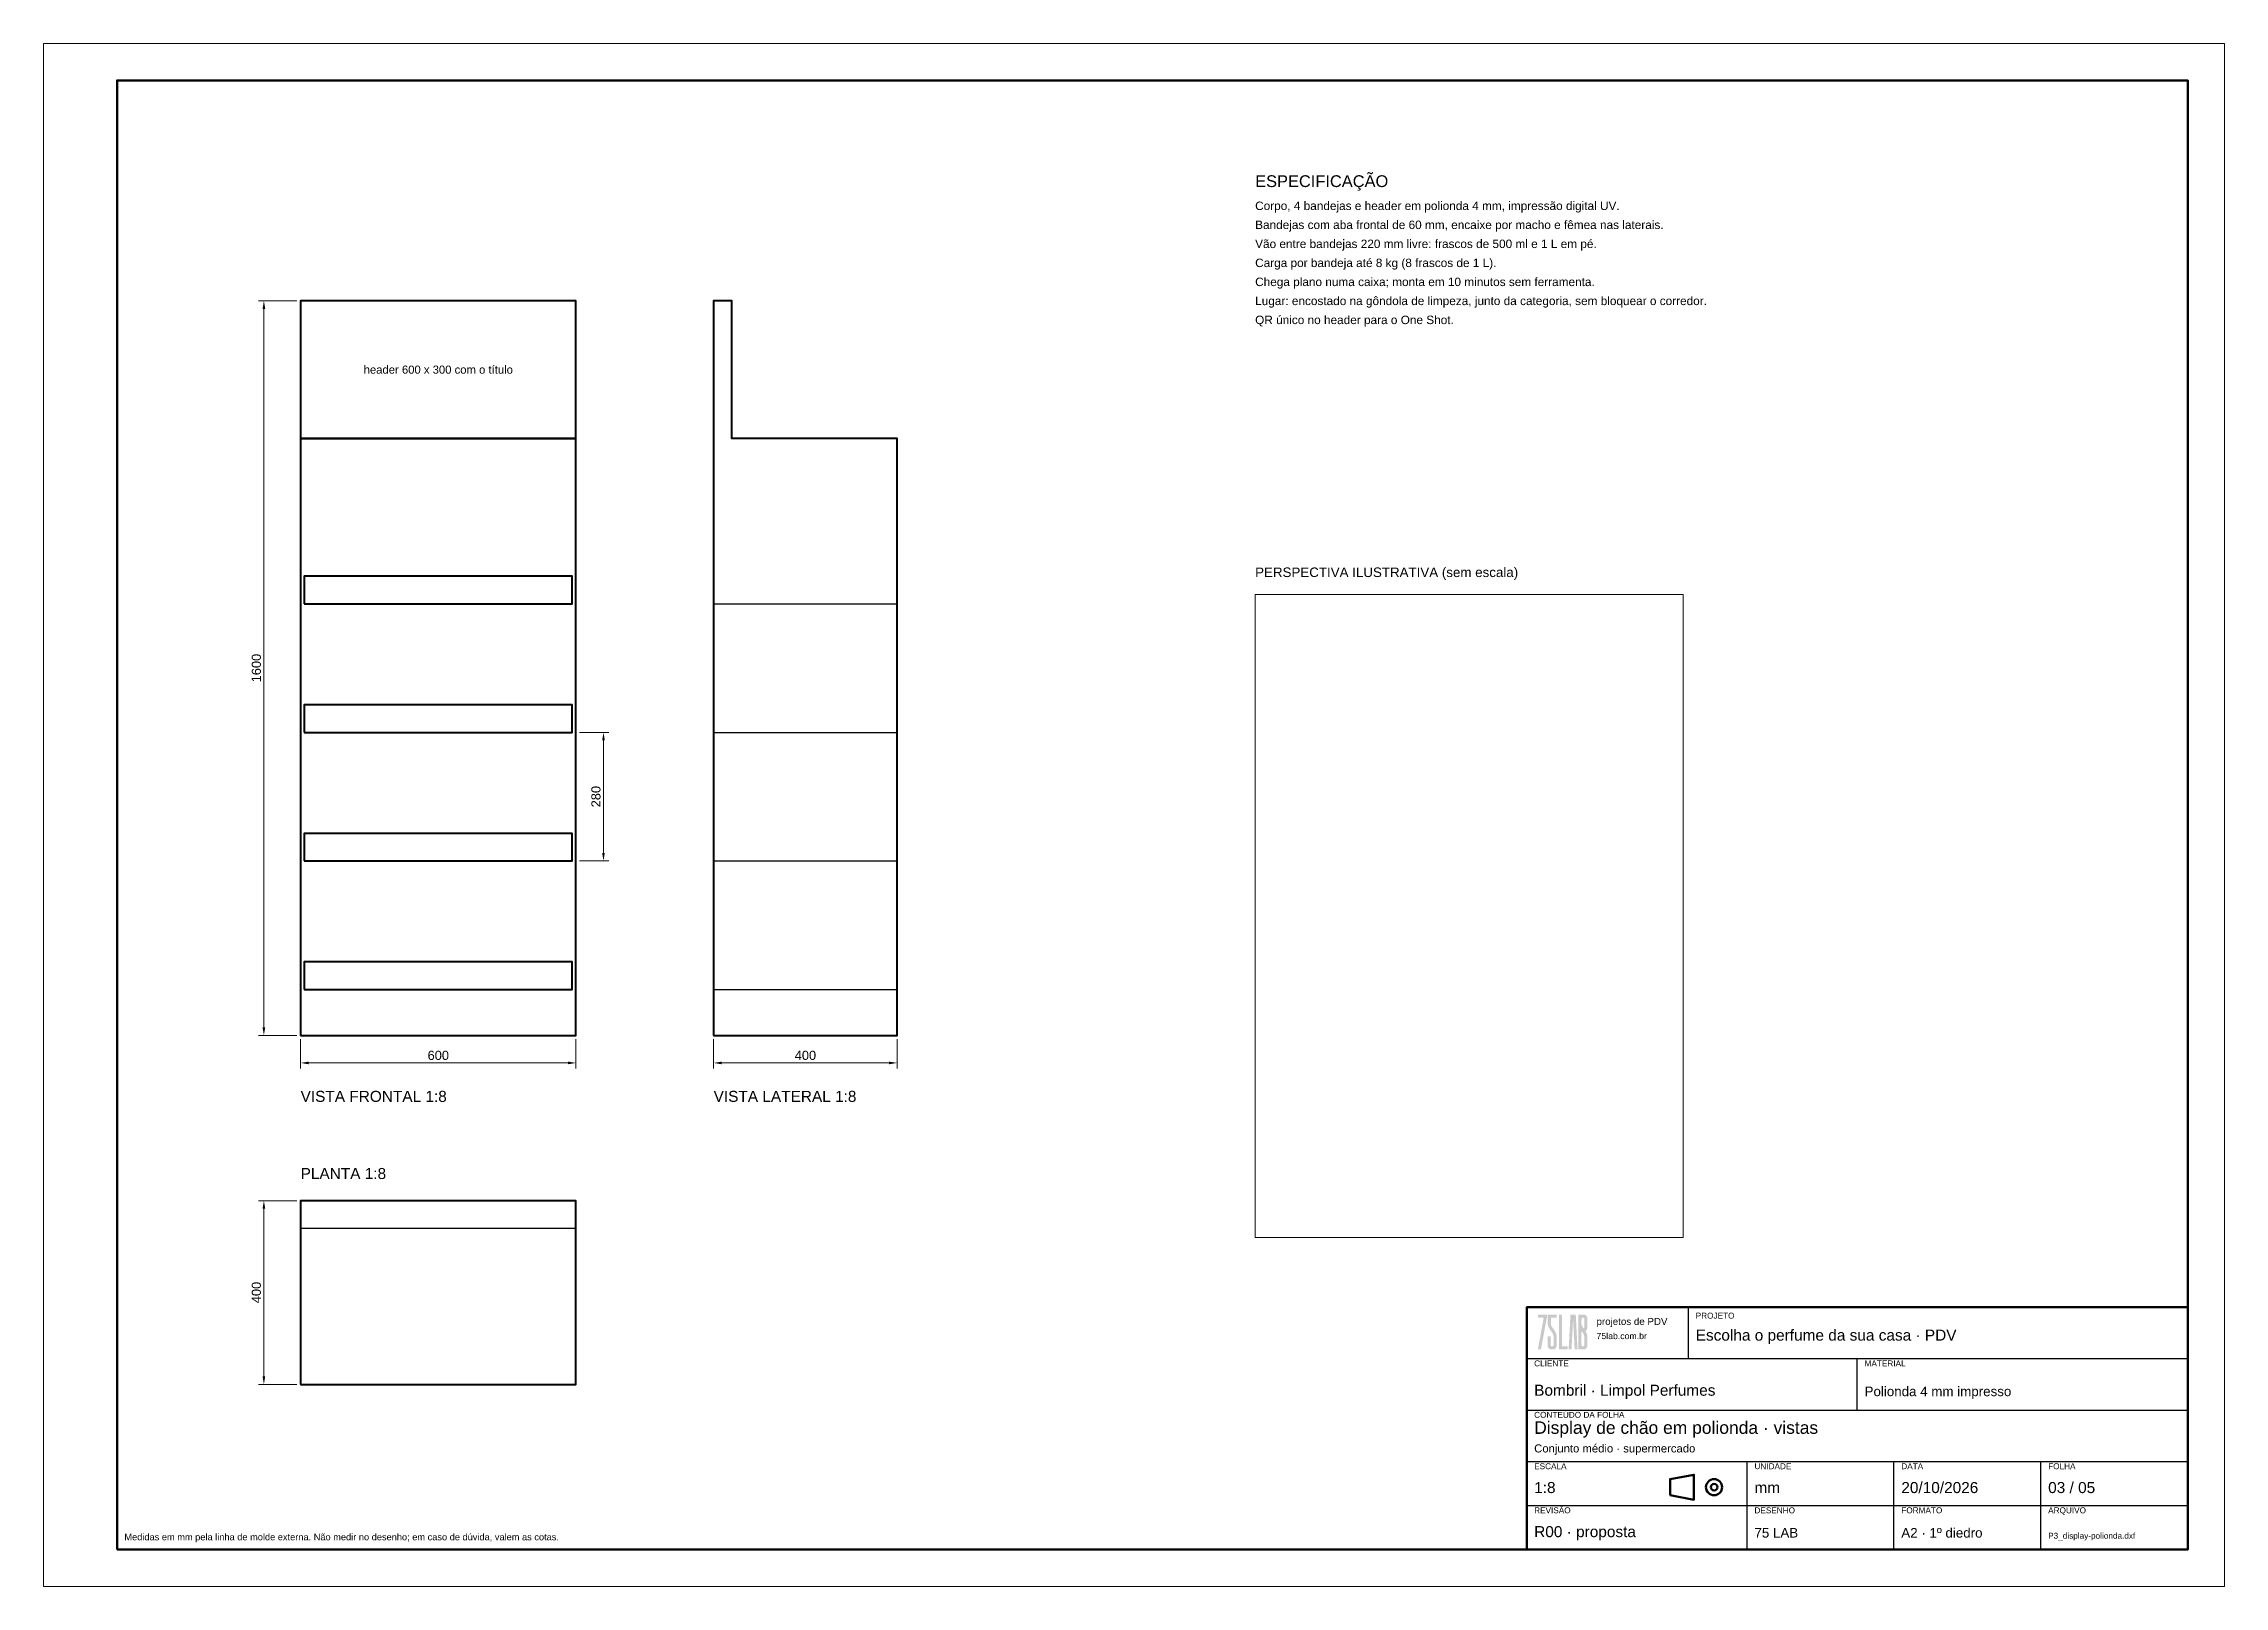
# Model space of a CAD drawing. Header units: millimetres. Extents: x 0 to 4752, y 0 to 3360.
import ezdxf
from ezdxf.enums import TextEntityAlignment as Align

# ---------------------------------------------------------------- set-up
doc = ezdxf.new("R2010")
doc.units = ezdxf.units.MM
doc.linetypes.add('DASHED', pattern=[1.524, 1.27, -0.254])
for name, color, linetype, lineweight in [('00_MOLDURA', 7, 'CONTINUOUS', 50), ('02_DOBRA_QUENTE', 6, 'DASHED', 30), ('03_VINCO', 5, 'DASHED', 30), ('08_COTAS', 7, 'CONTINUOUS', 18), ('09_TEXTO', 7, 'CONTINUOUS', 18), ('13_VISTA', 7, 'CONTINUOUS', 40), ('16_IMAGEM', 7, 'CONTINUOUS', 13)]:
    doc.layers.add(name, color=color, linetype=linetype, lineweight=lineweight)
doc.styles.add('ARIAL', font='Arial.ttf')
doc.dimstyles.new('COTA_8_1', dxfattribs={"dimtxt": 20, "dimasz": 17.6, "dimexe": 12, "dimexo": 8, "dimgap": 6.4, "dimtad": 1, "dimdec": 1, "dimtxsty": 'ARIAL', "dimcen": 0, "dimclrd": 7, "dimclre": 7, "dimclrt": 7, "dimadec": 0, "dimazin": 2, "dimtfac": 1, "dimtmove": 0, "dimatfit": 3, "dimlwd": 18, "dimlwe": 13})
picture_1 = doc.add_image_def('image1.jpg', size_in_pixel=(933, 1400))

msp = doc.modelspace()

# ---------------------------------------------------------------- texts
at = {"layer": '09_TEXTO', "style": 'ARIAL'}
for s, height, p in [('ESPECIFICAÇÃO', 25.6, (2640, 3040)), ('PERSPECTIVA ILUSTRATIVA (sem escala)', 20.8, (2640, 2192)), ('VISTA FRONTAL 1:8', 24, (560, 1048)), ('VISTA LATERAL 1:8', 24, (1460, 1048)), ('PLANTA 1:8', 24, (560, 880)), ('projetos de PDV', 15.2, (3383.84, 564.8)), ('Escolha o perfume da sua casa · PDV', 24, (3600, 528)), ('Bombril · Limpol Perfumes', 24, (3248, 408)), ('Polionda 4 mm impresso', 20.8, (3968, 408)), ('Display de chão em polionda · vistas', 27.2, (3248, 324)), ('Conjunto médio · supermercado', 17.6, (3248, 286.4)), ('1:8', 24, (3248, 196)), ('mm', 24, (3728, 196)), ('20/10/2026', 24, (4048, 196)), ('03 / 05', 24, (4368, 196)), ('R00 · proposta', 24, (3248, 100)), ('75 LAB', 20.8, (3728, 100)), ('A2 · 1º diedro', 20.8, (4048, 100)), ('P3_display-polionda.dxf', 12.8, (4368, 100))]:
    msp.add_text(s, height=height, dxfattribs=at).set_placement(p, align=Align.BOTTOM_LEFT)
msp.add_text('header 600 x 300 com o título', height=17.6, dxfattribs=at).set_placement((860, 2650), align=Align.MIDDLE_CENTER)
at = {"layer": '09_TEXTO', "color": 8, "style": 'ARIAL'}
for s, p in [('PROJETO', (3600, 596)), ('CLIENTE', (3248, 492)), ('MATERIAL', (3968, 492)), ('CONTEÚDO DA FOLHA', (3248, 380)), ('ESCALA', (3248, 268)), ('UNIDADE', (3728, 268)), ('DATA', (4048, 268)), ('FOLHA', (4368, 268)), ('REVISÃO', (3248, 172)), ('DESENHO', (3728, 172)), ('FORMATO', (4048, 172)), ('ARQUIVO', (4368, 172))]:
    msp.add_text(s, height=12.8, dxfattribs=at).set_placement(p, align=Align.TOP_LEFT)
for s, height, p in [('75lab.com.br', 13.6, (3383.84, 534.4)), ('Medidas em mm pela linha de molde externa. Não medir no desenho; em caso de dúvida, valem as cotas.', 14.4, (176, 96))]:
    msp.add_text(s, height=height, dxfattribs=at).set_placement(p, align=Align.BOTTOM_LEFT)
at = {"layer": '09_TEXTO', "insert": (2640, 3016), "char_height": 18.4, "width": 2000, "attachment_point": 1, "line_spacing_factor": 1.35, "style": 'ARIAL'}
msp.add_mtext('Corpo, 4 bandejas e header em polionda 4 mm, impressão digital UV.\\PBandejas com aba frontal de 60 mm, encaixe por macho e fêmea nas laterais.\\PVão entre bandejas 220 mm livre: frascos de 500 ml e 1 L em pé.\\PCarga por bandeja até 8 kg (8 frascos de 1 L).\\PChega plano numa caixa; monta em 10 minutos sem ferramenta.\\PLugar: encostado na gôndola de limpeza, junto da categoria, sem bloquear o corredor.\\PQR único no header para o One Shot.', dxfattribs=at)

# ---------------------------------------------------------------- dimensions: what is measured, and where the dimension line sits
at = {"layer": '08_COTAS'}
for base, p1, p2 in [((480, 1200), (560, 1200), (560, 2800)), ((1220, 1580), (1160, 1580), (1160, 1860)), ((480, 440), (560, 440), (560, 840))]:
    msp.add_linear_dim(base=base, p1=p1, p2=p2, angle=90, dimstyle='COTA_8_1', dxfattribs=at).render()
for base, p1, p2 in [((560, 1140), (560, 1200), (1160, 1200)), ((1460, 1140), (1460, 1200), (1860, 1200))]:
    msp.add_linear_dim(base=base, p1=p1, p2=p2, dimstyle='COTA_8_1', dxfattribs=at).render()

# ---------------------------------------------------------------- hatches: boundary and pattern name
at = {"layer": '00_MOLDURA'}
h = msp.add_hatch(color=7, dxfattribs=at)
h.dxf.hatch_style = 1
h.paths.add_polyline_path([(3256.22, 516.14), (3256.18, 516.24), (3256.17, 516.43), (3256.17, 516.67), (3256.21, 516.96), (3256.26, 517.27), (3256.33, 517.58), (3256.37, 517.76), (3256.41, 517.94), (3256.45, 518.12), (3256.47, 518.28), (3256.49, 518.43), (3256.5, 518.54), (3256.5, 518.65), (3256.52, 518.78), (3256.54, 518.93), (3256.58, 519.09), (3256.62, 519.25), (3256.66, 519.41), (3256.71, 519.56), (3256.74, 519.72), (3256.78, 519.88), (3256.8, 520.04), (3256.82, 520.18), (3256.83, 520.3), (3256.83, 520.42), (3256.85, 520.56), (3256.88, 520.72), (3256.91, 520.88), (3256.95, 521.04), (3256.99, 521.19), (3257.04, 521.35), (3257.08, 521.51), (3257.11, 521.67), (3257.14, 521.82), (3257.15, 521.95), (3257.16, 522.06), (3257.16, 522.17), (3257.18, 522.32), (3257.21, 522.48), (3257.24, 522.65), (3257.28, 522.82), (3257.32, 522.99), (3257.37, 523.15), (3257.41, 523.33), (3257.44, 523.5), (3257.47, 523.66), (3257.48, 523.8), (3257.49, 523.91), (3257.49, 524.02), (3257.51, 524.16), (3257.54, 524.31), (3257.57, 524.47), (3257.61, 524.63), (3257.65, 524.78), (3257.7, 524.93), (3257.74, 525.1), (3257.77, 525.26), (3257.8, 525.42), (3257.81, 525.56), (3257.82, 525.68), (3257.83, 525.81), (3257.84, 525.95), (3257.87, 526.11), (3257.9, 526.27), (3257.94, 526.44), (3257.98, 526.59), (3258.03, 526.73), (3258.07, 526.9), (3258.1, 527.06), (3258.13, 527.22), (3258.14, 527.36), (3258.15, 527.49), (3258.16, 527.61), (3258.17, 527.75), (3258.2, 527.91), (3258.23, 528.08), (3258.27, 528.24), (3258.32, 528.39), (3258.36, 528.54), (3258.4, 528.7), (3258.43, 528.86), (3258.46, 529.02), (3258.48, 529.16), (3258.48, 529.27), (3258.49, 529.39), (3258.5, 529.53), (3258.53, 529.68), (3258.56, 529.84), (3258.6, 530.01), (3258.65, 530.16), (3258.69, 530.31), (3258.73, 530.47), (3258.76, 530.64), (3258.79, 530.8), (3258.81, 530.94), (3258.81, 531.06), (3258.82, 531.18), (3258.83, 531.33), (3258.86, 531.49), (3258.89, 531.65), (3258.93, 531.81), (3258.98, 531.96), (3259.02, 532.11), (3259.06, 532.27), (3259.09, 532.44), (3259.12, 532.6), (3259.14, 532.74), (3259.14, 532.86), (3259.15, 532.98), (3259.17, 533.13), (3259.19, 533.29), (3259.22, 533.45), (3259.26, 533.61), (3259.31, 533.76), (3259.35, 533.92), (3259.39, 534.08), (3259.42, 534.24), (3259.45, 534.39), (3259.47, 534.52), (3259.47, 534.63), (3259.48, 534.74), (3259.5, 534.89), (3259.52, 535.05), (3259.56, 535.22), (3259.59, 535.39), (3259.64, 535.56), (3259.68, 535.72), (3259.72, 535.9), (3259.76, 536.07), (3259.78, 536.23), (3259.8, 536.37), (3259.8, 536.48), (3259.81, 536.59), (3259.83, 536.73), (3259.85, 536.88), (3259.89, 537.04), (3259.93, 537.2), (3259.97, 537.35), (3260.01, 537.5), (3260.05, 537.66), (3260.09, 537.83), (3260.11, 537.98), (3260.13, 538.13), (3260.13, 538.25), (3260.14, 538.36), (3260.16, 538.51), (3260.18, 538.66), (3260.22, 538.83), (3260.26, 538.99), (3260.3, 539.14), (3260.34, 539.29), (3260.38, 539.45), (3260.42, 539.61), (3260.44, 539.77), (3260.46, 539.9), (3260.47, 540.01), (3260.47, 540.12), (3260.49, 540.26), (3260.51, 540.42), (3260.55, 540.6), (3260.59, 540.77), (3260.63, 540.93), (3260.67, 541.1), (3260.71, 541.27), (3260.75, 541.44), (3260.77, 541.61), (3260.79, 541.75), (3260.8, 541.86), (3260.8, 541.97), (3260.82, 542.1), (3260.85, 542.25), (3260.88, 542.41), (3260.92, 542.58), (3260.96, 542.73), (3261.01, 542.88), (3261.05, 543.04), (3261.08, 543.21), (3261.1, 543.37), (3261.12, 543.51), (3261.13, 543.63), (3261.13, 543.75), (3261.15, 543.9), (3261.18, 544.06), (3261.21, 544.22), (3261.25, 544.38), (3261.29, 544.53), (3261.34, 544.68), (3261.38, 544.84), (3261.41, 545.01), (3261.44, 545.17), (3261.45, 545.31), (3261.46, 545.43), (3261.46, 545.55), (3261.48, 545.7), (3261.51, 545.86), (3261.54, 546.02), (3261.58, 546.18), (3261.62, 546.33), (3261.67, 546.49), (3261.71, 546.65), (3261.74, 546.81), (3261.77, 546.97), (3261.78, 547.1), (3261.79, 547.22), (3261.79, 547.33), (3261.81, 547.47), (3261.84, 547.63), (3261.87, 547.79), (3261.91, 547.95), (3261.95, 548.1), (3262, 548.25), (3262.04, 548.42), (3262.07, 548.58), (3262.1, 548.74), (3262.11, 548.89), (3262.12, 549.01), (3262.13, 549.13), (3262.14, 549.28), (3262.17, 549.44), (3262.2, 549.6), (3262.24, 549.77), (3262.29, 549.92), (3262.33, 550.07), (3262.37, 550.23), (3262.4, 550.39), (3262.43, 550.54), (3262.44, 550.67), (3262.45, 550.77), (3262.46, 550.88), (3262.47, 551.02), (3262.5, 551.18), (3262.53, 551.35), (3262.57, 551.52), (3262.62, 551.68), (3262.66, 551.85), (3262.7, 552.02), (3262.73, 552.19), (3262.76, 552.35), (3262.78, 552.49), (3262.78, 552.59), (3262.79, 552.7), (3262.8, 552.84), (3262.83, 553), (3262.86, 553.17), (3262.9, 553.34), (3262.95, 553.5), (3262.99, 553.67), (3263.03, 553.84), (3263.06, 554.01), (3263.09, 554.18), (3263.11, 554.32), (3263.11, 554.43), (3263.12, 554.54), (3263.13, 554.67), (3263.16, 554.82), (3263.19, 554.99), (3263.23, 555.15), (3263.28, 555.3), (3263.32, 555.45), (3263.36, 555.61), (3263.39, 555.77), (3263.42, 555.93), (3263.44, 556.07), (3263.44, 556.19), (3263.45, 556.31), (3263.47, 556.45), (3263.49, 556.61), (3263.52, 556.77), (3263.56, 556.94), (3263.61, 557.08), (3263.65, 557.24), (3263.69, 557.4), (3263.73, 557.56), (3263.75, 557.71), (3263.77, 557.85), (3263.77, 557.95), (3263.78, 558.07), (3263.8, 558.21), (3263.82, 558.37), (3263.86, 558.54), (3263.9, 558.71), (3263.94, 558.88), (3263.98, 559.04), (3264.02, 559.22), (3264.06, 559.39), (3264.08, 559.55), (3264.1, 559.69), (3264.1, 559.81), (3264.11, 559.91), (3264.13, 560.05), (3264.15, 560.2), (3264.19, 560.36), (3264.23, 560.52), (3264.27, 560.67), (3264.31, 560.82), (3264.35, 560.99), (3264.39, 561.15), (3264.41, 561.31), (3264.43, 561.46), (3264.44, 561.58), (3264.44, 561.7), (3264.46, 561.84), (3264.48, 562), (3264.52, 562.17), (3264.56, 562.33), (3264.6, 562.48), (3264.64, 562.62), (3264.68, 562.78), (3264.72, 562.94), (3264.74, 563.09), (3264.76, 563.23), (3264.77, 563.34), (3264.77, 563.45), (3264.79, 563.59), (3264.81, 563.75), (3264.85, 563.92), (3264.89, 564.09), (3264.93, 564.25), (3264.98, 564.42), (3265.01, 564.59), (3265.05, 564.76), (3265.07, 564.92), (3265.09, 565.06), (3265.1, 565.16), (3265.1, 565.27), (3265.12, 565.41), (3265.15, 565.57), (3265.18, 565.74), (3265.22, 565.91), (3265.26, 566.07), (3265.31, 566.24), (3265.35, 566.41), (3265.38, 566.58), (3265.4, 566.74), (3265.42, 566.87), (3265.43, 566.98), (3265.43, 567.09), (3265.45, 567.22), (3265.48, 567.37), (3265.51, 567.53), (3265.55, 567.69), (3265.59, 567.84), (3265.64, 567.99), (3265.68, 568.15), (3265.71, 568.31), (3265.74, 568.46), (3265.75, 568.6), (3265.76, 568.7), (3265.76, 568.82), (3265.78, 568.96), (3265.81, 569.12), (3265.84, 569.29), (3265.88, 569.47), (3265.92, 569.63), (3265.97, 569.79), (3266.01, 569.97), (3266.04, 570.13), (3266.07, 570.29), (3266.08, 570.43), (3266.09, 570.54), (3266.1, 570.65), (3266.11, 570.79), (3266.14, 570.94), (3266.17, 571.11), (3266.21, 571.29), (3266.25, 571.45), (3266.3, 571.61), (3266.34, 571.78), (3266.37, 571.95), (3266.4, 572.11), (3266.41, 572.26), (3266.42, 572.37), (3266.43, 572.48), (3266.44, 572.61), (3266.47, 572.76), (3266.5, 572.92), (3266.54, 573.08), (3266.59, 573.23), (3266.63, 573.38), (3266.67, 573.54), (3266.7, 573.7), (3266.73, 573.86), (3266.74, 574.01), (3266.75, 574.13), (3266.76, 574.25), (3266.77, 574.39), (3266.8, 574.55), (3266.83, 574.72), (3266.87, 574.88), (3266.92, 575.03), (3266.96, 575.18), (3267, 575.34), (3267.03, 575.5), (3267.06, 575.66), (3267.08, 575.79), (3267.08, 575.9), (3267.09, 576.01), (3267.1, 576.15), (3267.13, 576.32), (3267.16, 576.49), (3267.2, 576.66), (3267.25, 576.82), (3267.29, 576.99), (3267.33, 577.16), (3267.36, 577.33), (3267.39, 577.5), (3267.41, 577.64), (3267.41, 577.75), (3267.42, 577.86), (3267.44, 577.99), (3267.46, 578.14), (3267.49, 578.31), (3267.53, 578.47), (3267.58, 578.62), (3267.62, 578.77), (3267.66, 578.93), (3267.69, 579.09), (3267.72, 579.25), (3267.74, 579.39), (3267.74, 579.51), (3267.75, 579.63), (3267.77, 579.77), (3267.79, 579.93), (3267.83, 580.1), (3267.86, 580.26), (3267.91, 580.41), (3267.95, 580.56), (3267.99, 580.72), (3268.03, 580.88), (3268.05, 581.03), (3268.07, 581.17), (3268.07, 581.27), (3268.08, 581.39), (3268.1, 581.53), (3268.12, 581.69), (3268.16, 581.86), (3268.2, 582.04), (3268.24, 582.2), (3268.28, 582.36), (3268.32, 582.54), (3268.36, 582.71), (3268.38, 582.87), (3268.4, 583.01), (3268.4, 583.12), (3268.41, 583.23), (3268.43, 583.37), (3268.45, 583.52), (3268.49, 583.69), (3268.53, 583.85), (3268.58, 584.01), (3268.62, 584.17), (3268.66, 584.33), (3268.69, 584.49), (3268.71, 584.64), (3268.72, 584.77), (3268.72, 584.87), (3268.69, 585.18), (3262.45, 585.22), (3256.21, 585.26), (3256.21, 588.53), (3256.21, 591.79), (3265.79, 591.82), (3268.94, 591.82), (3271.4, 591.82), (3273.24, 591.81), (3274.49, 591.79), (3275.22, 591.77), (3275.48, 591.74), (3275.6, 591.65), (3275.6, 588.45), (3275.6, 585.26), (3275.48, 584.85), (3275.44, 584.73), (3275.41, 584.6), (3275.39, 584.46), (3275.37, 584.32), (3275.36, 584.18), (3275.35, 584.07), (3275.35, 583.95), (3275.33, 583.81), (3275.3, 583.65), (3275.27, 583.48), (3275.23, 583.32), (3275.19, 583.17), (3275.14, 583.02), (3275.1, 582.85), (3275.07, 582.69), (3275.04, 582.54), (3275.03, 582.4), (3275.02, 582.28), (3275.01, 582.17), (3275, 582.03), (3274.97, 581.87), (3274.94, 581.71), (3274.9, 581.55), (3274.86, 581.4), (3274.81, 581.25), (3274.77, 581.09), (3274.74, 580.92), (3274.71, 580.76), (3274.7, 580.62), (3274.69, 580.5), (3274.68, 580.37), (3274.67, 580.23), (3274.64, 580.07), (3274.61, 579.91), (3274.57, 579.74), (3274.52, 579.6), (3274.48, 579.45), (3274.44, 579.28), (3274.41, 579.12), (3274.38, 578.96), (3274.37, 578.82), (3274.36, 578.69), (3274.35, 578.57), (3274.34, 578.43), (3274.31, 578.27), (3274.28, 578.11), (3274.24, 577.94), (3274.19, 577.79), (3274.15, 577.64), (3274.11, 577.48), (3274.08, 577.32), (3274.05, 577.16), (3274.03, 577.02), (3274.03, 576.91), (3274.02, 576.79), (3274.01, 576.65), (3273.98, 576.5), (3273.95, 576.34), (3273.91, 576.17), (3273.86, 576.02), (3273.82, 575.87), (3273.78, 575.71), (3273.75, 575.54), (3273.72, 575.38), (3273.7, 575.24), (3273.7, 575.12), (3273.69, 575), (3273.67, 574.85), (3273.65, 574.7), (3273.62, 574.53), (3273.58, 574.37), (3273.53, 574.22), (3273.49, 574.07), (3273.45, 573.91), (3273.42, 573.76), (3273.39, 573.6), (3273.37, 573.47), (3273.37, 573.36), (3273.36, 573.25), (3273.34, 573.11), (3273.32, 572.95), (3273.28, 572.78), (3273.25, 572.61), (3273.2, 572.44), (3273.16, 572.28), (3273.12, 572.11), (3273.08, 571.94), (3273.06, 571.78), (3273.04, 571.64), (3273.04, 571.53), (3273.03, 571.42), (3273.01, 571.29), (3272.99, 571.13), (3272.95, 570.96), (3272.91, 570.79), (3272.87, 570.62), (3272.83, 570.46), (3272.79, 570.29), (3272.75, 570.12), (3272.73, 569.96), (3272.71, 569.82), (3272.71, 569.71), (3272.7, 569.61), (3272.68, 569.47), (3272.66, 569.32), (3272.62, 569.17), (3272.58, 569.01), (3272.54, 568.86), (3272.5, 568.71), (3272.46, 568.55), (3272.42, 568.39), (3272.4, 568.23), (3272.38, 568.1), (3272.37, 567.99), (3272.37, 567.88), (3272.35, 567.74), (3272.33, 567.58), (3272.29, 567.4), (3272.25, 567.23), (3272.21, 567.07), (3272.17, 566.9), (3272.13, 566.73), (3272.09, 566.56), (3272.07, 566.4), (3272.05, 566.27), (3272.04, 566.16), (3272.04, 566.05), (3272.02, 565.91), (3271.99, 565.75), (3271.96, 565.58), (3271.92, 565.41), (3271.88, 565.25), (3271.83, 565.08), (3271.79, 564.91), (3271.76, 564.74), (3271.74, 564.58), (3271.72, 564.44), (3271.71, 564.33), (3271.71, 564.22), (3271.69, 564.08), (3271.66, 563.93), (3271.63, 563.77), (3271.59, 563.62), (3271.55, 563.47), (3271.5, 563.32), (3271.46, 563.16), (3271.43, 562.99), (3271.4, 562.83), (3271.39, 562.69), (3271.38, 562.57), (3271.38, 562.45), (3271.36, 562.3), (3271.33, 562.14), (3271.3, 561.98), (3271.26, 561.82), (3271.22, 561.67), (3271.17, 561.51), (3271.13, 561.35), (3271.1, 561.19), (3271.07, 561.03), (3271.06, 560.9), (3271.05, 560.78), (3271.05, 560.67), (3271.03, 560.53), (3271, 560.37), (3270.97, 560.21), (3270.93, 560.05), (3270.89, 559.9), (3270.84, 559.75), (3270.8, 559.58), (3270.77, 559.42), (3270.74, 559.26), (3270.73, 559.11), (3270.72, 558.99), (3270.71, 558.87), (3270.7, 558.72), (3270.67, 558.56), (3270.64, 558.4), (3270.6, 558.23), (3270.55, 558.08), (3270.51, 557.93), (3270.47, 557.77), (3270.44, 557.6), (3270.41, 557.44), (3270.4, 557.3), (3270.39, 557.18), (3270.38, 557.07), (3270.37, 556.92), (3270.34, 556.77), (3270.31, 556.6), (3270.27, 556.44), (3270.22, 556.29), (3270.18, 556.14), (3270.14, 555.98), (3270.11, 555.82), (3270.08, 555.66), (3270.06, 555.53), (3270.06, 555.42), (3270.05, 555.31), (3270.04, 555.17), (3270.01, 555.01), (3269.98, 554.83), (3269.94, 554.66), (3269.89, 554.5), (3269.85, 554.33), (3269.81, 554.16), (3269.78, 553.99), (3269.75, 553.82), (3269.73, 553.68), (3269.73, 553.57), (3269.72, 553.46), (3269.71, 553.33), (3269.68, 553.18), (3269.65, 553.01), (3269.61, 552.85), (3269.56, 552.7), (3269.52, 552.55), (3269.48, 552.39), (3269.45, 552.23), (3269.42, 552.07), (3269.4, 551.93), (3269.4, 551.81), (3269.39, 551.69), (3269.37, 551.55), (3269.35, 551.39), (3269.32, 551.23), (3269.28, 551.06), (3269.23, 550.92), (3269.19, 550.76), (3269.15, 550.6), (3269.11, 550.44), (3269.09, 550.29), (3269.07, 550.15), (3269.07, 550.05), (3269.06, 549.93), (3269.04, 549.79), (3269.02, 549.63), (3268.98, 549.46), (3268.94, 549.29), (3268.9, 549.12), (3268.86, 548.96), (3268.82, 548.78), (3268.78, 548.61), (3268.76, 548.45), (3268.74, 548.31), (3268.74, 548.19), (3268.73, 548.09), (3268.71, 547.95), (3268.69, 547.8), (3268.65, 547.64), (3268.61, 547.48), (3268.57, 547.33), (3268.53, 547.18), (3268.49, 547.02), (3268.45, 546.85), (3268.43, 546.69), (3268.41, 546.55), (3268.4, 546.43), (3268.4, 546.31), (3268.38, 546.17), (3268.36, 546.01), (3268.32, 545.85), (3268.28, 545.69), (3268.24, 545.54), (3268.2, 545.39), (3268.16, 545.23), (3268.12, 545.07), (3268.1, 544.91), (3268.08, 544.78), (3268.07, 544.67), (3268.07, 544.56), (3268.05, 544.42), (3268.03, 544.26), (3267.99, 544.08), (3267.95, 543.91), (3267.91, 543.75), (3267.86, 543.58), (3267.83, 543.41), (3267.79, 543.24), (3267.77, 543.07), (3267.75, 542.93), (3267.74, 542.82), (3267.74, 542.71), (3267.72, 542.58), (3267.69, 542.43), (3267.66, 542.26), (3267.62, 542.1), (3267.58, 541.95), (3267.53, 541.8), (3267.49, 541.64), (3267.46, 541.48), (3267.44, 541.32), (3267.42, 541.18), (3267.41, 541.06), (3267.41, 540.94), (3267.39, 540.8), (3267.36, 540.64), (3267.33, 540.48), (3267.29, 540.31), (3267.25, 540.16), (3267.2, 540.01), (3267.16, 539.85), (3267.13, 539.69), (3267.1, 539.54), (3267.09, 539.4), (3267.08, 539.3), (3267.08, 539.18), (3267.06, 539.04), (3267.03, 538.88), (3267, 538.71), (3266.96, 538.53), (3266.92, 538.37), (3266.87, 538.21), (3266.83, 538.03), (3266.8, 537.86), (3266.77, 537.7), (3266.76, 537.56), (3266.75, 537.44), (3266.74, 537.34), (3266.73, 537.2), (3266.7, 537.05), (3266.67, 536.89), (3266.63, 536.73), (3266.59, 536.58), (3266.54, 536.43), (3266.5, 536.26), (3266.47, 536.1), (3266.44, 535.94), (3266.43, 535.8), (3266.42, 535.68), (3266.41, 535.56), (3266.4, 535.42), (3266.37, 535.26), (3266.34, 535.1), (3266.3, 534.94), (3266.25, 534.79), (3266.21, 534.64), (3266.17, 534.48), (3266.14, 534.31), (3266.11, 534.16), (3266.1, 534.03), (3266.09, 533.92), (3266.08, 533.81), (3266.07, 533.67), (3266.04, 533.5), (3266.01, 533.33), (3265.97, 533.16), (3265.92, 532.99), (3265.88, 532.83), (3265.84, 532.66), (3265.81, 532.48), (3265.78, 532.32), (3265.76, 532.18), (3265.76, 532.07), (3265.75, 531.96), (3265.74, 531.83), (3265.71, 531.67), (3265.68, 531.51), (3265.64, 531.35), (3265.59, 531.2), (3265.55, 531.05), (3265.51, 530.89), (3265.48, 530.72), (3265.45, 530.56), (3265.43, 530.42), (3265.43, 530.3), (3265.42, 530.18), (3265.4, 530.03), (3265.38, 529.87), (3265.35, 529.71), (3265.31, 529.55), (3265.26, 529.4), (3265.22, 529.25), (3265.18, 529.09), (3265.15, 528.92), (3265.12, 528.76), (3265.1, 528.62), (3265.1, 528.5), (3265.09, 528.38), (3265.07, 528.23), (3265.05, 528.07), (3265.01, 527.91), (3264.98, 527.74), (3264.93, 527.59), (3264.89, 527.44), (3264.85, 527.28), (3264.81, 527.12), (3264.79, 526.96), (3264.77, 526.82), (3264.77, 526.71), (3264.76, 526.6), (3264.74, 526.46), (3264.72, 526.3), (3264.68, 526.14), (3264.64, 525.98), (3264.6, 525.82), (3264.56, 525.67), (3264.52, 525.51), (3264.48, 525.35), (3264.46, 525.19), (3264.44, 525.04), (3264.44, 524.92), (3264.43, 524.8), (3264.41, 524.66), (3264.39, 524.5), (3264.35, 524.33), (3264.31, 524.17), (3264.27, 524.02), (3264.23, 523.87), (3264.19, 523.71), (3264.15, 523.55), (3264.13, 523.39), (3264.11, 523.24), (3264.1, 523.12), (3264.1, 523), (3264.08, 522.86), (3264.06, 522.7), (3264.02, 522.53), (3263.98, 522.37), (3263.94, 522.22), (3263.9, 522.07), (3263.86, 521.9), (3263.82, 521.74), (3263.8, 521.59), (3263.78, 521.45), (3263.77, 521.33), (3263.77, 521.22), (3263.75, 521.08), (3263.73, 520.93), (3263.69, 520.76), (3263.65, 520.6), (3263.61, 520.45), (3263.56, 520.3), (3263.52, 520.14), (3263.49, 519.97), (3263.47, 519.81), (3263.45, 519.66), (3263.44, 519.54), (3263.44, 519.42), (3263.42, 519.28), (3263.39, 519.12), (3263.36, 518.95), (3263.32, 518.78), (3263.28, 518.63), (3263.23, 518.48), (3263.19, 518.32), (3263.16, 518.17), (3263.13, 518.02), (3263.12, 517.88), (3263.11, 517.78), (3263.09, 517.56), (3263.04, 517.26), (3262.97, 516.92), (3262.88, 516.59), (3262.8, 516.32), (3262.74, 516.17), (3262.24, 516.13), (3261.04, 516.1), (3259.49, 516.08), (3257.94, 516.09), (3256.73, 516.1), (3256.22, 516.14)])
h.paths.add_polyline_path([(3284.12, 516.17), (3284.01, 516.19), (3283.9, 516.21), (3283.78, 516.24), (3283.68, 516.27), (3283.59, 516.3), (3283.51, 516.32), (3283.44, 516.35), (3283.36, 516.37), (3283.28, 516.39), (3283.2, 516.4), (3283.13, 516.41), (3283.06, 516.41), (3282.99, 516.42), (3282.91, 516.44), (3282.83, 516.46), (3282.74, 516.5), (3282.66, 516.54), (3282.59, 516.58), (3282.52, 516.62), (3282.44, 516.66), (3282.37, 516.7), (3282.29, 516.72), (3282.23, 516.74), (3282.17, 516.74), (3282.12, 516.75), (3282.06, 516.77), (3281.98, 516.79), (3281.91, 516.83), (3281.83, 516.87), (3281.76, 516.91), (3281.69, 516.95), (3281.62, 516.99), (3281.55, 517.03), (3281.48, 517.05), (3281.43, 517.07), (3281.38, 517.08), (3281.34, 517.08), (3281.29, 517.1), (3281.24, 517.12), (3281.19, 517.16), (3281.14, 517.2), (3281.1, 517.24), (3281.06, 517.28), (3281.01, 517.32), (3280.96, 517.36), (3280.91, 517.38), (3280.87, 517.4), (3280.83, 517.41), (3280.77, 517.44), (3280.66, 517.52), (3280.5, 517.66), (3280.31, 517.83), (3280.1, 518.03), (3279.88, 518.26), (3279.03, 519.11), (3278.69, 519.8), (3278.45, 520.31), (3278.26, 520.71), (3278.13, 521), (3278.05, 521.22), (3278.01, 521.38), (3278, 521.51), (3277.99, 521.57), (3277.98, 521.65), (3277.96, 521.73), (3277.93, 521.82), (3277.89, 521.9), (3277.86, 521.98), (3277.82, 522.08), (3277.78, 522.21), (3277.74, 522.38), (3277.71, 522.58), (3277.68, 522.78), (3277.66, 522.99), (3277.64, 523.22), (3277.62, 523.48), (3277.59, 523.76), (3277.56, 524.04), (3277.54, 524.31), (3277.51, 524.56), (3277.48, 525.09), (3277.46, 526.12), (3277.44, 527.63), (3277.43, 529.59), (3277.42, 531.95), (3277.42, 534.7), (3277.42, 544.02), (3277.56, 544.13), (3277.66, 544.17), (3277.89, 544.2), (3278.28, 544.22), (3278.87, 544.24), (3279.69, 544.26), (3280.77, 544.27), (3281.67, 544.27), (3282.45, 544.27), (3283.09, 544.26), (3283.58, 544.25), (3283.9, 544.23), (3284.06, 544.21), (3284.28, 544.12), (3284.28, 534.51), (3284.28, 524.89), (3284.45, 524.58), (3284.49, 524.49), (3284.53, 524.4), (3284.57, 524.31), (3284.59, 524.23), (3284.61, 524.16), (3284.61, 524.1), (3284.68, 523.95), (3284.85, 523.73), (3285.08, 523.49), (3285.32, 523.26), (3285.55, 523.09), (3285.7, 523.03), (3285.75, 523.02), (3285.82, 523.01), (3285.9, 522.98), (3285.99, 522.95), (3286.07, 522.91), (3286.16, 522.86), (3286.28, 522.81), (3286.41, 522.76), (3286.55, 522.73), (3286.72, 522.71), (3286.93, 522.7), (3287.18, 522.7), (3287.43, 522.7), (3287.63, 522.71), (3287.8, 522.73), (3287.95, 522.76), (3288.07, 522.81), (3288.19, 522.86), (3288.28, 522.91), (3288.37, 522.95), (3288.45, 522.98), (3288.53, 523.01), (3288.59, 523.02), (3288.64, 523.03), (3288.77, 523.08), (3288.96, 523.2), (3289.18, 523.36), (3289.37, 523.54), (3289.52, 523.7), (3289.58, 523.81), (3289.58, 523.84), (3289.6, 523.88), (3289.62, 523.93), (3289.66, 523.97), (3289.7, 524.02), (3289.74, 524.06), (3289.78, 524.11), (3289.82, 524.17), (3289.86, 524.23), (3289.88, 524.29), (3289.9, 524.36), (3289.91, 524.42), (3289.91, 524.49), (3289.93, 524.58), (3289.95, 524.69), (3289.98, 524.82), (3290.02, 524.95), (3290.06, 525.08), (3290.2, 525.55), (3290.2, 535.02), (3290.2, 544.49), (3290.06, 545.18), (3290.02, 545.38), (3289.98, 545.59), (3289.95, 545.8), (3289.93, 545.99), (3289.91, 546.16), (3289.91, 546.3), (3289.9, 546.43), (3289.88, 546.58), (3289.86, 546.74), (3289.82, 546.9), (3289.78, 547.06), (3289.74, 547.2), (3289.7, 547.33), (3289.66, 547.47), (3289.62, 547.59), (3289.6, 547.71), (3289.58, 547.81), (3289.58, 547.88), (3289.57, 547.95), (3289.55, 548.03), (3289.53, 548.12), (3289.49, 548.22), (3289.45, 548.32), (3289.41, 548.42), (3289.37, 548.51), (3289.33, 548.6), (3289.29, 548.69), (3289.27, 548.76), (3289.25, 548.83), (3289.24, 548.87), (3289.23, 548.95), (3289.19, 549.07), (3289.13, 549.22), (3289.04, 549.4), (3288.94, 549.6), (3288.81, 549.82), (3288.79, 549.87), (3288.76, 549.93), (3288.72, 550.01), (3288.68, 550.1), (3288.63, 550.19), (3288.59, 550.29), (3288.54, 550.38), (3288.5, 550.47), (3288.45, 550.55), (3288.41, 550.61), (3288.37, 550.66), (3288.34, 550.68), (3288.32, 550.7), (3288.3, 550.73), (3288.28, 550.77), (3288.27, 550.81), (3288.26, 550.85), (3288.25, 550.89), (3288.25, 550.94), (3288.23, 550.99), (3288.2, 551.04), (3288.17, 551.09), (3288.13, 551.14), (3288.09, 551.19), (3288.04, 551.23), (3288, 551.28), (3287.97, 551.34), (3287.94, 551.39), (3287.93, 551.44), (3287.92, 551.48), (3287.92, 551.52), (3287.9, 551.57), (3287.88, 551.61), (3287.86, 551.65), (3287.82, 551.69), (3287.79, 551.73), (3287.75, 551.77), (3287.71, 551.82), (3287.67, 551.88), (3287.62, 551.95), (3287.58, 552.02), (3287.54, 552.09), (3287.51, 552.17), (3287.47, 552.25), (3287.42, 552.33), (3287.37, 552.42), (3287.33, 552.5), (3287.28, 552.56), (3287.24, 552.63), (3287.18, 552.72), (3287.11, 552.82), (3287.04, 552.93), (3286.97, 553.04), (3286.9, 553.14), (3286.83, 553.24), (3286.76, 553.35), (3286.69, 553.46), (3286.63, 553.55), (3286.57, 553.64), (3286.52, 553.7), (3286.49, 553.76), (3286.44, 553.82), (3286.4, 553.88), (3286.37, 553.94), (3286.33, 553.99), (3286.31, 554.03), (3286.28, 554.08), (3286.23, 554.15), (3286.17, 554.23), (3286.11, 554.33), (3286.05, 554.43), (3285.98, 554.53), (3285.79, 554.81), (3285.64, 555.02), (3285.54, 555.19), (3285.45, 555.32), (3285.38, 555.44), (3285.32, 555.55), (3285.28, 555.61), (3285.24, 555.67), (3285.21, 555.71), (3285.17, 555.75), (3285.14, 555.77), (3285.12, 555.78), (3285.09, 555.79), (3285.05, 555.83), (3285, 555.89), (3284.94, 555.97), (3284.88, 556.07), (3284.81, 556.17), (3284.72, 556.33), (3284.63, 556.48), (3284.53, 556.62), (3284.42, 556.77), (3284.29, 556.95), (3284.13, 557.15), (3284.11, 557.18), (3284.08, 557.22), (3284.05, 557.27), (3284.02, 557.32), (3283.98, 557.38), (3283.95, 557.43), (3283.89, 557.54), (3283.83, 557.64), (3283.76, 557.73), (3283.68, 557.83), (3283.59, 557.93), (3283.47, 558.05), (3283.42, 558.1), (3283.38, 558.15), (3283.34, 558.2), (3283.32, 558.23), (3283.3, 558.26), (3283.29, 558.28), (3283.28, 558.31), (3283.25, 558.36), (3283.21, 558.43), (3283.16, 558.52), (3283.09, 558.61), (3283.03, 558.71), (3282.95, 558.82), (3282.88, 558.93), (3282.81, 559.03), (3282.75, 559.11), (3282.7, 559.19), (3282.67, 559.23), (3282.64, 559.29), (3282.59, 559.36), (3282.54, 559.44), (3282.47, 559.54), (3282.41, 559.64), (3282.34, 559.74), (3282.26, 559.85), (3282.18, 559.98), (3282.09, 560.11), (3282, 560.25), (3281.91, 560.38), (3281.84, 560.5), (3281.76, 560.61), (3281.69, 560.72), (3281.62, 560.83), (3281.56, 560.92), (3281.5, 561), (3281.46, 561.05), (3281.43, 561.09), (3281.39, 561.15), (3281.35, 561.21), (3281.3, 561.28), (3281.27, 561.34), (3281.24, 561.4), (3281.21, 561.47), (3281.17, 561.54), (3281.12, 561.62), (3281.07, 561.71), (3281.02, 561.78), (3280.97, 561.86), (3280.93, 561.93), (3280.88, 562.01), (3280.83, 562.09), (3280.78, 562.17), (3280.74, 562.25), (3280.71, 562.31), (3280.68, 562.37), (3280.65, 562.43), (3280.61, 562.5), (3280.57, 562.55), (3280.54, 562.6), (3280.5, 562.64), (3280.47, 562.69), (3280.42, 562.76), (3280.37, 562.85), (3280.31, 562.96), (3280.24, 563.07), (3280.18, 563.18), (3280.11, 563.3), (3280.04, 563.44), (3279.97, 563.57), (3279.9, 563.71), (3279.83, 563.83), (3279.78, 563.93), (3279.72, 564.03), (3279.67, 564.13), (3279.61, 564.23), (3279.55, 564.32), (3279.5, 564.41), (3279.46, 564.47), (3279.42, 564.53), (3279.39, 564.59), (3279.36, 564.65), (3279.34, 564.71), (3279.33, 564.77), (3279.32, 564.82), (3279.32, 564.86), (3279.3, 564.92), (3279.27, 564.99), (3279.24, 565.05), (3279.2, 565.12), (3279.16, 565.18), (3279.11, 565.24), (3279.07, 565.31), (3279.04, 565.38), (3279.01, 565.45), (3279, 565.51), (3278.99, 565.57), (3278.98, 565.62), (3278.97, 565.69), (3278.94, 565.76), (3278.91, 565.84), (3278.87, 565.92), (3278.82, 565.99), (3278.78, 566.06), (3278.74, 566.14), (3278.71, 566.22), (3278.68, 566.3), (3278.67, 566.37), (3278.66, 566.43), (3278.65, 566.49), (3278.64, 566.56), (3278.61, 566.65), (3278.58, 566.74), (3278.54, 566.83), (3278.49, 566.92), (3278.45, 567.01), (3278.41, 567.12), (3278.38, 567.23), (3278.35, 567.33), (3278.33, 567.43), (3278.33, 567.52), (3278.32, 567.61), (3278.31, 567.72), (3278.28, 567.83), (3278.25, 567.95), (3278.21, 568.07), (3278.16, 568.17), (3278.12, 568.28), (3278.08, 568.4), (3278.05, 568.53), (3278.02, 568.66), (3278, 568.78), (3278, 568.89), (3277.99, 568.99), (3277.98, 569.12), (3277.96, 569.25), (3277.93, 569.39), (3277.9, 569.52), (3277.87, 569.64), (3277.83, 569.79), (3277.79, 570.01), (3277.76, 570.28), (3277.72, 570.6), (3277.69, 570.94), (3277.67, 571.28), (3277.64, 571.66), (3277.62, 572.1), (3277.59, 572.56), (3277.56, 573.03), (3277.54, 573.48), (3277.51, 573.89), (3277.49, 574.55), (3277.47, 575.71), (3277.45, 577.28), (3277.43, 579.17), (3277.41, 581.28), (3277.4, 583.52), (3277.38, 591.79), (3287.09, 591.79), (3296.81, 591.79), (3296.81, 588.53), (3296.81, 585.26), (3290.57, 585.22), (3284.32, 585.18), (3284.32, 578.35), (3284.32, 571.53), (3284.46, 571.06), (3284.5, 570.92), (3284.54, 570.78), (3284.57, 570.63), (3284.59, 570.48), (3284.61, 570.35), (3284.61, 570.23), (3284.62, 570.13), (3284.64, 570.01), (3284.66, 569.89), (3284.7, 569.77), (3284.74, 569.66), (3284.78, 569.56), (3284.82, 569.48), (3284.86, 569.38), (3284.9, 569.29), (3284.92, 569.2), (3284.94, 569.12), (3284.94, 569.05), (3284.95, 568.98), (3284.97, 568.9), (3284.99, 568.81), (3285.02, 568.71), (3285.06, 568.62), (3285.1, 568.53), (3285.17, 568.41), (3285.26, 568.22), (3285.38, 567.98), (3285.52, 567.7), (3285.67, 567.4), (3285.83, 567.09), (3286.14, 566.46), (3286.37, 566.02), (3286.52, 565.71), (3286.64, 565.52), (3286.72, 565.39), (3286.8, 565.3), (3286.83, 565.25), (3286.86, 565.21), (3286.89, 565.17), (3286.91, 565.13), (3286.92, 565.1), (3286.93, 565.07), (3286.94, 565.04), (3286.97, 564.97), (3287.03, 564.88), (3287.09, 564.77), (3287.17, 564.65), (3287.26, 564.52), (3287.35, 564.39), (3287.43, 564.28), (3287.49, 564.17), (3287.55, 564.09), (3287.58, 564.03), (3287.59, 564), (3287.6, 563.97), (3287.63, 563.92), (3287.68, 563.85), (3287.75, 563.76), (3287.82, 563.66), (3287.91, 563.56), (3288, 563.45), (3288.1, 563.32), (3288.2, 563.18), (3288.29, 563.04), (3288.38, 562.91), (3288.45, 562.79), (3288.52, 562.68), (3288.58, 562.59), (3288.64, 562.51), (3288.69, 562.45), (3288.73, 562.41), (3288.76, 562.39), (3288.78, 562.39), (3288.8, 562.37), (3288.83, 562.35), (3288.85, 562.32), (3288.87, 562.28), (3288.89, 562.25), (3288.91, 562.2), (3288.95, 562.13), (3289, 562.05), (3289.06, 561.96), (3289.12, 561.87), (3289.18, 561.77), (3289.25, 561.68), (3289.32, 561.58), (3289.39, 561.48), (3289.45, 561.39), (3289.51, 561.3), (3289.56, 561.24), (3289.6, 561.18), (3289.64, 561.12), (3289.69, 561.06), (3289.73, 561), (3289.77, 560.96), (3289.8, 560.92), (3289.83, 560.89), (3289.85, 560.86), (3289.87, 560.82), (3289.89, 560.79), (3289.9, 560.76), (3289.91, 560.74), (3289.91, 560.72), (3289.92, 560.69), (3289.94, 560.66), (3289.96, 560.62), (3289.99, 560.59), (3290.01, 560.56), (3290.05, 560.52), (3290.09, 560.48), (3290.13, 560.42), (3290.17, 560.36), (3290.21, 560.3), (3290.25, 560.24), (3290.3, 560.18), (3290.36, 560.09), (3290.43, 559.99), (3290.5, 559.89), (3290.58, 559.78), (3290.65, 559.68), (3290.72, 559.59), (3290.77, 559.5), (3290.82, 559.42), (3290.86, 559.35), (3290.89, 559.3), (3290.9, 559.28), (3290.9, 559.26), (3290.92, 559.23), (3290.94, 559.2), (3290.96, 559.17), (3290.99, 559.13), (3291.02, 559.09), (3291.13, 558.98), (3291.24, 558.82), (3291.36, 558.64), (3291.46, 558.48), (3291.53, 558.34), (3291.56, 558.26), (3291.57, 558.24), (3291.58, 558.21), (3291.61, 558.18), (3291.64, 558.15), (3291.68, 558.12), (3291.73, 558.09), (3291.77, 558.07), (3291.81, 558.04), (3291.84, 558.01), (3291.87, 557.98), (3291.89, 557.95), (3291.89, 557.93), (3291.9, 557.89), (3291.93, 557.84), (3291.97, 557.76), (3292.02, 557.67), (3292.09, 557.57), (3292.16, 557.47), (3292.35, 557.19), (3292.5, 556.97), (3292.62, 556.79), (3292.7, 556.65), (3292.77, 556.52), (3292.83, 556.39), (3292.87, 556.32), (3292.91, 556.25), (3292.96, 556.18), (3293, 556.12), (3293.05, 556.07), (3293.08, 556.03), (3293.12, 555.99), (3293.15, 555.96), (3293.18, 555.92), (3293.2, 555.88), (3293.21, 555.85), (3293.21, 555.81), (3293.22, 555.78), (3293.23, 555.74), (3293.25, 555.7), (3293.27, 555.66), (3293.3, 555.62), (3293.33, 555.59), (3293.37, 555.54), (3293.42, 555.47), (3293.49, 555.37), (3293.56, 555.25), (3293.63, 555.12), (3293.7, 554.99), (3293.78, 554.86), (3293.85, 554.73), (3293.92, 554.61), (3293.98, 554.51), (3294.03, 554.42), (3294.07, 554.37), (3294.1, 554.33), (3294.13, 554.28), (3294.17, 554.23), (3294.21, 554.16), (3294.24, 554.1), (3294.27, 554.04), (3294.31, 553.97), (3294.36, 553.88), (3294.41, 553.77), (3294.48, 553.66), (3294.54, 553.54), (3294.61, 553.42), (3294.68, 553.31), (3294.74, 553.2), (3294.79, 553.09), (3294.83, 553), (3294.86, 552.93), (3294.87, 552.88), (3294.87, 552.84), (3294.89, 552.79), (3294.92, 552.74), (3294.95, 552.68), (3294.99, 552.61), (3295.03, 552.55), (3295.08, 552.49), (3295.12, 552.43), (3295.15, 552.36), (3295.18, 552.29), (3295.19, 552.23), (3295.2, 552.18), (3295.21, 552.13), (3295.22, 552.06), (3295.25, 551.99), (3295.28, 551.91), (3295.32, 551.84), (3295.36, 551.77), (3295.41, 551.7), (3295.45, 551.62), (3295.48, 551.53), (3295.51, 551.45), (3295.52, 551.38), (3295.53, 551.31), (3295.54, 551.25), (3295.55, 551.17), (3295.58, 551.09), (3295.61, 551.01), (3295.65, 550.93), (3295.7, 550.86), (3295.74, 550.78), (3295.78, 550.7), (3295.81, 550.61), (3295.84, 550.53), (3295.85, 550.45), (3295.86, 550.38), (3295.87, 550.31), (3295.88, 550.22), (3295.91, 550.12), (3295.94, 550.02), (3295.98, 549.92), (3296.03, 549.82), (3296.07, 549.73), (3296.11, 549.63), (3296.14, 549.52), (3296.17, 549.43), (3296.19, 549.34), (3296.19, 549.26), (3296.2, 549.18), (3296.21, 549.07), (3296.24, 548.94), (3296.27, 548.79), (3296.31, 548.65), (3296.36, 548.5), (3296.4, 548.35), (3296.44, 548.18), (3296.47, 548), (3296.5, 547.82), (3296.52, 547.66), (3296.52, 547.52), (3296.53, 547.38), (3296.54, 547.21), (3296.56, 547.04), (3296.59, 546.87), (3296.63, 546.71), (3296.66, 546.56), (3296.8, 546.06), (3296.83, 534.79), (3296.86, 523.51), (3296.72, 523), (3296.68, 522.85), (3296.64, 522.69), (3296.61, 522.52), (3296.57, 522.36), (3296.54, 522.2), (3296.52, 522.08), (3296.47, 521.83), (3296.41, 521.57), (3296.33, 521.3), (3296.23, 521.03), (3296.13, 520.77), (3296.02, 520.53), (3295.97, 520.45), (3295.94, 520.37), (3295.91, 520.29), (3295.88, 520.23), (3295.87, 520.17), (3295.86, 520.14), (3295.79, 519.99), (3295.62, 519.7), (3295.37, 519.34), (3295.1, 518.96), (3294.84, 518.62), (3294.64, 518.37), (3294.55, 518.28), (3294.44, 518.19), (3294.33, 518.09), (3294.21, 517.99), (3294.1, 517.91), (3294, 517.84), (3293.91, 517.77), (3293.83, 517.72), (3293.76, 517.67), (3293.69, 517.62), (3293.65, 517.59), (3293.63, 517.57), (3293.53, 517.49), (3293.38, 517.39), (3293.2, 517.28), (3293.02, 517.17), (3292.86, 517.09), (3292.74, 517.04), (3292.69, 517.02), (3292.64, 517), (3292.59, 516.97), (3292.54, 516.94), (3292.5, 516.9), (3292.47, 516.87), (3292.43, 516.84), (3292.39, 516.81), (3292.34, 516.78), (3292.28, 516.76), (3292.22, 516.75), (3292.16, 516.74), (3292.1, 516.74), (3292.03, 516.72), (3291.96, 516.7), (3291.88, 516.66), (3291.81, 516.62), (3291.75, 516.58), (3291.69, 516.54), (3291.61, 516.5), (3291.52, 516.46), (3291.44, 516.44), (3291.35, 516.42), (3291.27, 516.41), (3291.18, 516.41), (3291.05, 516.39), (3290.9, 516.36), (3290.72, 516.33), (3290.54, 516.29), (3290.36, 516.25), (3289.72, 516.08), (3287.1, 516.09), (3286.4, 516.1), (3285.74, 516.11), (3285.15, 516.12), (3284.66, 516.13), (3284.31, 516.15), (3284.12, 516.17)])
h.paths.add_polyline_path([(3301.86, 516.18), (3301.85, 517.56), (3301.84, 521.41), (3301.83, 527.35), (3301.83, 535.01), (3301.83, 544.03), (3301.83, 554.04), (3301.86, 591.79), (3305.07, 591.82), (3306.12, 591.82), (3306.94, 591.82), (3307.57, 591.81), (3308.02, 591.79), (3308.29, 591.77), (3308.4, 591.74), (3308.51, 591.65), (3308.51, 557.32), (3308.52, 548.21), (3308.52, 540.01), (3308.53, 533.04), (3308.55, 527.64), (3308.56, 524.14), (3308.58, 522.88), (3308.65, 522.77), (3314.85, 522.78), (3317, 522.78), (3318.64, 522.77), (3319.81, 522.76), (3320.58, 522.74), (3321.02, 522.72), (3321.19, 522.68), (3321.33, 522.57), (3321.32, 519.35), (3321.29, 516.12), (3311.59, 516.1), (3308.19, 516.09), (3305.64, 516.09), (3303.84, 516.1), (3302.68, 516.12), (3302.05, 516.15), (3301.86, 516.18)])
h.paths.add_polyline_path([(3323.17, 516.16), (3323.06, 516.22), (3323.15, 517.08), (3323.18, 517.4), (3323.21, 517.84), (3323.24, 518.39), (3323.27, 519.01), (3323.29, 519.67), (3323.32, 520.34), (3323.34, 521), (3323.37, 521.65), (3323.4, 522.24), (3323.43, 522.76), (3323.46, 523.17), (3323.48, 523.44), (3323.51, 523.72), (3323.54, 524.14), (3323.57, 524.67), (3323.6, 525.28), (3323.62, 525.94), (3323.65, 526.63), (3323.67, 527.31), (3323.7, 527.97), (3323.73, 528.57), (3323.76, 529.1), (3323.79, 529.5), (3323.81, 529.77), (3323.84, 530.03), (3323.87, 530.44), (3323.9, 530.97), (3323.93, 531.57), (3323.96, 532.23), (3323.98, 532.91), (3324, 533.59), (3324.03, 534.25), (3324.06, 534.86), (3324.09, 535.38), (3324.12, 535.79), (3324.14, 536.05), (3324.17, 536.32), (3324.2, 536.73), (3324.23, 537.25), (3324.26, 537.86), (3324.29, 538.52), (3324.31, 539.2), (3324.33, 539.88), (3324.36, 540.54), (3324.39, 541.15), (3324.42, 541.69), (3324.45, 542.1), (3324.47, 542.38), (3324.5, 542.66), (3324.53, 543.07), (3324.56, 543.6), (3324.59, 544.2), (3324.62, 544.85), (3324.64, 545.52), (3324.66, 546.19), (3324.69, 546.85), (3324.72, 547.45), (3324.75, 547.98), (3324.78, 548.39), (3324.81, 548.67), (3324.83, 548.94), (3324.86, 549.36), (3324.89, 549.88), (3324.92, 550.48), (3324.95, 551.14), (3324.97, 551.81), (3324.99, 552.48), (3325.02, 553.13), (3325.05, 553.74), (3325.08, 554.26), (3325.11, 554.68), (3325.14, 554.95), (3325.16, 555.23), (3325.19, 555.65), (3325.22, 556.18), (3325.25, 556.79), (3325.28, 557.45), (3325.3, 558.13), (3325.33, 558.81), (3325.36, 559.47), (3325.39, 560.07), (3325.42, 560.58), (3325.44, 560.98), (3325.47, 561.24), (3325.49, 561.49), (3325.52, 561.89), (3325.55, 562.41), (3325.58, 563.02), (3325.61, 563.69), (3325.63, 564.38), (3325.66, 565.07), (3325.69, 565.74), (3325.72, 566.34), (3325.75, 566.86), (3325.77, 567.27), (3325.8, 567.52), (3325.82, 567.78), (3325.85, 568.18), (3325.88, 568.71), (3325.91, 569.33), (3325.94, 570), (3325.96, 570.71), (3325.99, 571.41), (3326.02, 572.08), (3326.05, 572.69), (3326.08, 573.21), (3326.11, 573.6), (3326.13, 573.85), (3326.15, 574.09), (3326.18, 574.49), (3326.21, 575.01), (3326.24, 575.62), (3326.27, 576.29), (3326.29, 576.99), (3326.32, 577.69), (3326.35, 578.36), (3326.38, 578.97), (3326.41, 579.49), (3326.44, 579.89), (3326.46, 580.13), (3326.48, 580.38), (3326.51, 580.78), (3326.54, 581.31), (3326.57, 581.94), (3326.6, 582.62), (3326.62, 583.34), (3326.65, 584.04), (3326.67, 584.67), (3326.69, 585.22), (3326.71, 585.64), (3326.73, 585.92), (3326.74, 586.03), (3326.78, 586.27), (3326.83, 586.8), (3326.88, 587.53), (3326.92, 588.37), (3326.95, 589.24), (3326.97, 590.05), (3326.98, 590.58), (3326.99, 591), (3327.01, 591.3), (3327.03, 591.52), (3327.06, 591.65), (3327.1, 591.72), (3327.22, 591.83), (3332.85, 591.82), (3338.49, 591.79), (3338.55, 591.01), (3338.57, 590.77), (3338.59, 590.49), (3338.62, 590.2), (3338.65, 589.9), (3338.67, 589.61), (3338.7, 589.35), (3338.73, 589.04), (3338.75, 588.58), (3338.78, 588.02), (3338.81, 587.39), (3338.84, 586.72), (3338.86, 586.05), (3338.89, 585.37), (3338.91, 584.72), (3338.94, 584.12), (3338.97, 583.59), (3339, 583.18), (3339.03, 582.9), (3339.06, 582.63), (3339.09, 582.21), (3339.12, 581.69), (3339.14, 581.08), (3339.17, 580.43), (3339.19, 579.76), (3339.22, 579.09), (3339.25, 578.44), (3339.27, 577.83), (3339.3, 577.31), (3339.33, 576.89), (3339.36, 576.62), (3339.39, 576.34), (3339.42, 575.92), (3339.45, 575.39), (3339.48, 574.78), (3339.5, 574.12), (3339.53, 573.43), (3339.55, 572.75), (3339.58, 572.09), (3339.61, 571.48), (3339.64, 570.95), (3339.66, 570.53), (3339.69, 570.25), (3339.72, 569.98), (3339.75, 569.56), (3339.78, 569.04), (3339.81, 568.43), (3339.83, 567.78), (3339.86, 567.11), (3339.88, 566.44), (3339.91, 565.78), (3339.94, 565.18), (3339.97, 564.65), (3340, 564.24), (3340.02, 563.97), (3340.05, 563.69), (3340.08, 563.28), (3340.11, 562.75), (3340.14, 562.15), (3340.16, 561.49), (3340.19, 560.82), (3340.21, 560.15), (3340.24, 559.5), (3340.27, 558.89), (3340.3, 558.37), (3340.33, 557.95), (3340.35, 557.68), (3340.38, 557.4), (3340.41, 556.99), (3340.44, 556.45), (3340.47, 555.84), (3340.49, 555.18), (3340.52, 554.5), (3340.54, 553.81), (3340.57, 553.15), (3340.6, 552.54), (3340.63, 552.01), (3340.66, 551.59), (3340.68, 551.31), (3340.71, 551.04), (3340.74, 550.62), (3340.77, 550.1), (3340.8, 549.49), (3340.83, 548.84), (3340.85, 548.17), (3340.87, 547.5), (3340.9, 546.85), (3340.93, 546.24), (3340.96, 545.72), (3340.99, 545.3), (3341.01, 545.03), (3341.04, 544.75), (3341.07, 544.33), (3341.1, 543.8), (3341.13, 543.19), (3341.16, 542.53), (3341.18, 541.84), (3341.2, 541.16), (3341.23, 540.5), (3341.26, 539.89), (3341.29, 539.35), (3341.32, 538.94), (3341.34, 538.66), (3341.37, 538.38), (3341.4, 537.97), (3341.43, 537.44), (3341.46, 536.84), (3341.49, 536.19), (3341.51, 535.52), (3341.53, 534.85), (3341.56, 534.19), (3341.59, 533.59), (3341.62, 533.06), (3341.65, 532.65), (3341.68, 532.37), (3341.7, 532.1), (3341.73, 531.68), (3341.76, 531.16), (3341.79, 530.56), (3341.82, 529.9), (3341.84, 529.23), (3341.86, 528.56), (3341.89, 527.91), (3341.92, 527.3), (3341.95, 526.78), (3341.98, 526.36), (3342.01, 526.09), (3342.03, 525.81), (3342.06, 525.4), (3342.09, 524.87), (3342.12, 524.27), (3342.15, 523.62), (3342.17, 522.95), (3342.2, 522.27), (3342.22, 521.61), (3342.25, 520.98), (3342.28, 520.43), (3342.31, 519.99), (3342.34, 519.68), (3342.37, 519.41), (3342.39, 519.08), (3342.41, 518.7), (3342.43, 518.29), (3342.44, 517.88), (3342.44, 517.49), (3342.46, 516.12), (3339.36, 516.12), (3336.26, 516.12), (3336.2, 517.63), (3336.18, 518.06), (3336.16, 518.49), (3336.14, 518.92), (3336.11, 519.31), (3336.08, 519.65), (3336.05, 519.9), (3336.03, 520.19), (3336, 520.62), (3335.97, 521.15), (3335.94, 521.76), (3335.91, 522.41), (3335.89, 523.07), (3335.86, 523.73), (3335.84, 524.37), (3335.81, 524.96), (3335.78, 525.47), (3335.75, 525.87), (3335.72, 526.13), (3335.69, 526.39), (3335.67, 526.8), (3335.64, 527.32), (3335.61, 527.91), (3335.58, 528.56), (3335.56, 529.23), (3335.53, 529.9), (3335.51, 530.56), (3335.48, 531.16), (3335.45, 531.68), (3335.42, 532.1), (3335.39, 532.37), (3335.36, 532.65), (3335.33, 533.06), (3335.3, 533.57), (3335.28, 534.17), (3335.25, 534.81), (3335.23, 535.48), (3335.2, 536.14), (3335.18, 536.78), (3335.15, 537.38), (3335.12, 537.89), (3335.09, 538.3), (3335.06, 538.58), (3335.03, 538.85), (3335, 539.26), (3334.97, 539.78), (3334.94, 540.37), (3334.92, 541.02), (3334.89, 541.68), (3334.87, 542.34), (3334.84, 542.98), (3334.81, 543.58), (3334.78, 544.1), (3334.76, 544.51), (3334.73, 544.78), (3334.7, 545.05), (3334.67, 545.47), (3334.64, 545.99), (3334.61, 546.6), (3334.59, 547.25), (3334.56, 547.92), (3334.54, 548.59), (3334.51, 549.25), (3334.48, 549.85), (3334.45, 550.37), (3334.42, 550.79), (3334.4, 551.06), (3334.37, 551.34), (3334.34, 551.75), (3334.31, 552.28), (3334.28, 552.88), (3334.26, 553.54), (3334.23, 554.21), (3334.21, 554.88), (3334.18, 555.52), (3334.15, 556.11), (3334.12, 556.62), (3334.09, 557.02), (3334.07, 557.27), (3334.04, 557.52), (3334.02, 557.92), (3333.99, 558.43), (3333.96, 559.03), (3333.93, 559.69), (3333.9, 560.37), (3333.88, 561.05), (3333.85, 561.7), (3333.82, 562.3), (3333.79, 562.82), (3333.76, 563.22), (3333.74, 563.47), (3333.71, 563.72), (3333.69, 564.12), (3333.66, 564.64), (3333.63, 565.24), (3333.6, 565.89), (3333.57, 566.57), (3333.55, 567.25), (3333.52, 567.92), (3333.49, 568.53), (3333.46, 569.06), (3333.43, 569.48), (3333.41, 569.75), (3333.38, 570.03), (3333.35, 570.44), (3333.32, 570.96), (3333.29, 571.55), (3333.26, 572.2), (3333.24, 572.86), (3333.22, 573.5), (3333.2, 574.09), (3333.17, 574.62), (3333.15, 575.05), (3333.13, 575.35), (3333.12, 575.5), (3333.1, 575.65), (3333.08, 575.92), (3333.05, 576.3), (3333.02, 576.78), (3332.99, 577.31), (3332.96, 577.88), (3332.93, 578.45), (3332.9, 578.96), (3332.87, 579.4), (3332.84, 579.74), (3332.82, 579.97), (3332.8, 580.07), (3332.74, 580.09), (3332.69, 580), (3332.65, 579.75), (3332.62, 579.33), (3332.59, 578.69), (3332.56, 577.8), (3332.54, 577.19), (3332.52, 576.59), (3332.49, 576.02), (3332.47, 575.51), (3332.44, 575.1), (3332.41, 574.81), (3332.39, 574.51), (3332.36, 574.07), (3332.33, 573.52), (3332.3, 572.89), (3332.27, 572.22), (3332.25, 571.53), (3332.22, 570.85), (3332.2, 570.19), (3332.17, 569.59), (3332.14, 569.06), (3332.11, 568.65), (3332.08, 568.39), (3332.06, 568.12), (3332.03, 567.71), (3332, 567.18), (3331.97, 566.57), (3331.94, 565.9), (3331.92, 565.21), (3331.89, 564.51), (3331.87, 563.84), (3331.84, 563.22), (3331.81, 562.68), (3331.78, 562.26), (3331.75, 561.98), (3331.73, 561.7), (3331.7, 561.29), (3331.67, 560.75), (3331.64, 560.14), (3331.61, 559.48), (3331.59, 558.8), (3331.56, 558.11), (3331.54, 557.45), (3331.51, 556.84), (3331.48, 556.31), (3331.45, 555.89), (3331.42, 555.61), (3331.39, 555.34), (3331.37, 554.92), (3331.34, 554.39), (3331.31, 553.77), (3331.28, 553.11), (3331.26, 552.43), (3331.23, 551.75), (3331.21, 551.08), (3331.18, 550.47), (3331.15, 549.94), (3331.12, 549.52), (3331.09, 549.24), (3331.06, 548.97), (3331.03, 548.55), (3331, 548.02), (3330.98, 547.41), (3330.95, 546.74), (3330.92, 546.06), (3330.9, 545.38), (3330.87, 544.72), (3330.85, 544.1), (3330.82, 543.57), (3330.79, 543.15), (3330.76, 542.88), (3330.73, 542.6), (3330.7, 542.18), (3330.67, 541.65), (3330.64, 541.04), (3330.62, 540.38), (3330.59, 539.69), (3330.57, 539.01), (3330.54, 538.35), (3330.51, 537.74), (3330.48, 537.2), (3330.46, 536.79), (3330.43, 536.51), (3330.4, 536.23), (3330.37, 535.81), (3330.34, 535.28), (3330.31, 534.67), (3330.29, 534.01), (3330.26, 533.33), (3330.24, 532.64), (3330.21, 531.98), (3330.18, 531.37), (3330.15, 530.84), (3330.12, 530.42), (3330.1, 530.14), (3330.07, 529.87), (3330.04, 529.45), (3330.01, 528.92), (3329.98, 528.3), (3329.96, 527.64), (3329.93, 526.96), (3329.91, 526.27), (3329.88, 525.61), (3329.85, 525), (3329.82, 524.47), (3329.79, 524.05), (3329.77, 523.77), (3329.74, 523.5), (3329.71, 523.09), (3329.68, 522.57), (3329.65, 521.98), (3329.62, 521.33), (3329.6, 520.67), (3329.56, 519.47), (3329.51, 518.42), (3329.45, 517.54), (3329.38, 516.86), (3329.32, 516.4), (3329.25, 516.18), (3329.16, 516.15), (3328.94, 516.12), (3328.56, 516.1), (3328, 516.09), (3327.23, 516.08), (3326.22, 516.08), (3325.43, 516.09), (3324.72, 516.09), (3324.11, 516.1), (3323.62, 516.12), (3323.3, 516.14), (3323.17, 516.16)])
h.paths.add_polyline_path([(3344.5, 516.15), (3344.47, 516.88), (3344.44, 519.28), (3344.43, 523.78), (3344.42, 530.79), (3344.42, 540.73), (3344.42, 554.01), (3344.45, 591.79), (3350.57, 591.82), (3356.69, 591.83), (3357.32, 591.67), (3357.5, 591.63), (3357.68, 591.59), (3357.84, 591.55), (3357.98, 591.53), (3358.09, 591.51), (3358.17, 591.5), (3358.23, 591.5), (3358.31, 591.48), (3358.39, 591.46), (3358.48, 591.42), (3358.57, 591.38), (3358.65, 591.34), (3358.73, 591.29), (3358.81, 591.26), (3358.9, 591.22), (3358.99, 591.2), (3359.07, 591.18), (3359.13, 591.17), (3359.19, 591.17), (3359.26, 591.15), (3359.33, 591.12), (3359.39, 591.09), (3359.45, 591.05), (3359.5, 591.01), (3359.54, 590.96), (3359.59, 590.92), (3359.65, 590.89), (3359.7, 590.86), (3359.75, 590.85), (3359.79, 590.84), (3359.83, 590.84), (3359.88, 590.82), (3359.93, 590.79), (3359.98, 590.76), (3360.03, 590.72), (3360.08, 590.68), (3360.12, 590.63), (3360.16, 590.59), (3360.21, 590.56), (3360.25, 590.53), (3360.29, 590.52), (3360.32, 590.51), (3360.36, 590.51), (3360.4, 590.49), (3360.44, 590.46), (3360.48, 590.43), (3360.53, 590.39), (3360.57, 590.35), (3360.61, 590.3), (3360.66, 590.26), (3360.7, 590.23), (3360.74, 590.2), (3360.78, 590.19), (3360.8, 590.18), (3360.98, 590.07), (3361.29, 589.78), (3361.65, 589.4), (3361.99, 589), (3362.25, 588.65), (3362.35, 588.45), (3362.36, 588.43), (3362.37, 588.4), (3362.4, 588.36), (3362.43, 588.32), (3362.47, 588.28), (3362.52, 588.24), (3362.56, 588.19), (3362.6, 588.14), (3362.63, 588.09), (3362.66, 588.04), (3362.68, 587.99), (3362.68, 587.95), (3362.69, 587.9), (3362.7, 587.84), (3362.73, 587.78), (3362.76, 587.72), (3362.8, 587.65), (3362.85, 587.59), (3362.89, 587.53), (3362.93, 587.46), (3362.96, 587.39), (3362.99, 587.33), (3363.01, 587.26), (3363.01, 587.21), (3363.02, 587.15), (3363.03, 587.08), (3363.06, 586.99), (3363.09, 586.9), (3363.13, 586.8), (3363.18, 586.71), (3363.22, 586.61), (3363.26, 586.52), (3363.29, 586.43), (3363.32, 586.35), (3363.34, 586.28), (3363.34, 586.23), (3363.35, 586.16), (3363.37, 586.06), (3363.4, 585.93), (3363.43, 585.77), (3363.48, 585.6), (3363.52, 585.42), (3363.7, 584.76), (3363.73, 574.96), (3363.74, 570.41), (3363.74, 566.94), (3363.71, 564.41), (3363.66, 562.69), (3363.58, 561.64), (3363.48, 561.14), (3363.44, 561.04), (3363.41, 560.94), (3363.38, 560.84), (3363.36, 560.74), (3363.35, 560.64), (3363.34, 560.56), (3363.34, 560.48), (3363.32, 560.39), (3363.29, 560.29), (3363.26, 560.2), (3363.22, 560.11), (3363.18, 560.04), (3363.13, 559.97), (3363.09, 559.89), (3363.06, 559.81), (3363.03, 559.74), (3363.02, 559.67), (3363.01, 559.62), (3363.01, 559.56), (3362.99, 559.5), (3362.97, 559.43), (3362.94, 559.37), (3362.9, 559.3), (3362.86, 559.24), (3362.82, 559.17), (3362.76, 559.08), (3362.69, 558.97), (3362.62, 558.85), (3362.56, 558.72), (3362.49, 558.59), (3362.21, 558.16), (3361.77, 557.63), (3361.25, 557.08), (3360.72, 556.59), (3360.28, 556.24), (3359.99, 556.11), (3359.91, 556.1), (3359.86, 556.06), (3359.84, 556.01), (3359.84, 555.93), (3359.87, 555.82), (3359.94, 555.69), (3360.02, 555.53), (3360.12, 555.35), (3360.23, 555.17), (3360.34, 554.99), (3360.44, 554.83), (3360.53, 554.7), (3360.6, 554.6), (3360.68, 554.47), (3360.76, 554.33), (3360.85, 554.18), (3360.93, 554.01), (3361.02, 553.83), (3361.07, 553.73), (3361.11, 553.64), (3361.16, 553.57), (3361.2, 553.5), (3361.24, 553.45), (3361.27, 553.43), (3361.29, 553.41), (3361.31, 553.38), (3361.33, 553.34), (3361.35, 553.31), (3361.35, 553.26), (3361.36, 553.22), (3361.36, 553.18), (3361.38, 553.12), (3361.41, 553.05), (3361.44, 552.99), (3361.48, 552.92), (3361.52, 552.86), (3361.57, 552.8), (3361.61, 552.74), (3361.64, 552.67), (3361.67, 552.62), (3361.68, 552.57), (3361.69, 552.53), (3361.69, 552.49), (3361.71, 552.44), (3361.74, 552.38), (3361.77, 552.32), (3361.81, 552.26), (3361.85, 552.2), (3361.9, 552.14), (3361.94, 552.07), (3361.97, 552.01), (3362, 551.94), (3362.01, 551.88), (3362.02, 551.83), (3362.03, 551.78), (3362.04, 551.72), (3362.07, 551.65), (3362.1, 551.58), (3362.14, 551.51), (3362.18, 551.44), (3362.23, 551.37), (3362.27, 551.29), (3362.3, 551.22), (3362.33, 551.15), (3362.34, 551.09), (3362.35, 551.05), (3362.36, 551), (3362.37, 550.94), (3362.4, 550.87), (3362.43, 550.79), (3362.47, 550.71), (3362.52, 550.63), (3362.56, 550.56), (3362.6, 550.47), (3362.63, 550.39), (3362.66, 550.31), (3362.68, 550.23), (3362.68, 550.17), (3362.69, 550.11), (3362.7, 550.03), (3362.73, 549.95), (3362.76, 549.85), (3362.8, 549.75), (3362.85, 549.66), (3362.89, 549.56), (3362.93, 549.46), (3362.96, 549.35), (3362.99, 549.25), (3363.01, 549.16), (3363.01, 549.08), (3363.02, 549), (3363.03, 548.89), (3363.06, 548.76), (3363.09, 548.63), (3363.13, 548.49), (3363.18, 548.36), (3363.22, 548.22), (3363.26, 548.07), (3363.29, 547.91), (3363.32, 547.76), (3363.34, 547.62), (3363.34, 547.51), (3363.35, 547.39), (3363.36, 547.25), (3363.38, 547.1), (3363.41, 546.94), (3363.44, 546.78), (3363.48, 546.64), (3363.57, 545.87), (3363.64, 544.41), (3363.7, 542.24), (3363.73, 539.37), (3363.74, 535.79), (3363.73, 531.51), (3363.7, 522.99), (3363.56, 522.53), (3363.52, 522.4), (3363.47, 522.25), (3363.44, 522.1), (3363.4, 521.96), (3363.37, 521.82), (3363.35, 521.71), (3363.33, 521.6), (3363.3, 521.49), (3363.27, 521.38), (3363.23, 521.28), (3363.19, 521.19), (3363.15, 521.13), (3363.12, 521.07), (3363.08, 521), (3363.05, 520.93), (3363.03, 520.87), (3363.02, 520.8), (3363.01, 520.75), (3363.01, 520.69), (3362.99, 520.63), (3362.96, 520.56), (3362.93, 520.49), (3362.89, 520.42), (3362.85, 520.36), (3362.8, 520.3), (3362.76, 520.24), (3362.73, 520.17), (3362.7, 520.12), (3362.69, 520.07), (3362.68, 520.03), (3362.68, 519.99), (3362.67, 519.95), (3362.65, 519.9), (3362.63, 519.86), (3362.6, 519.82), (3362.57, 519.79), (3362.54, 519.74), (3362.49, 519.68), (3362.43, 519.59), (3362.36, 519.49), (3362.29, 519.38), (3362.23, 519.27), (3362.05, 519.01), (3361.79, 518.69), (3361.48, 518.35), (3361.18, 518.04), (3360.94, 517.82), (3360.8, 517.74), (3360.78, 517.73), (3360.74, 517.71), (3360.7, 517.69), (3360.66, 517.65), (3360.61, 517.62), (3360.57, 517.57), (3360.53, 517.53), (3360.48, 517.49), (3360.44, 517.45), (3360.4, 517.43), (3360.36, 517.41), (3360.32, 517.41), (3360.29, 517.4), (3360.25, 517.38), (3360.21, 517.36), (3360.16, 517.32), (3360.12, 517.28), (3360.08, 517.24), (3360.03, 517.2), (3359.98, 517.16), (3359.93, 517.12), (3359.89, 517.1), (3359.85, 517.08), (3359.81, 517.08), (3359.77, 517.07), (3359.72, 517.05), (3359.66, 517.03), (3359.6, 516.99), (3359.54, 516.95), (3359.48, 516.91), (3359.42, 516.87), (3359.35, 516.83), (3359.28, 516.79), (3359.21, 516.77), (3359.15, 516.75), (3359.09, 516.74), (3359.04, 516.74), (3358.97, 516.72), (3358.89, 516.7), (3358.81, 516.66), (3358.72, 516.62), (3358.65, 516.58), (3358.57, 516.54), (3358.48, 516.5), (3358.4, 516.46), (3358.31, 516.44), (3358.24, 516.42), (3358.17, 516.41), (3358.1, 516.41), (3357.98, 516.39), (3357.83, 516.36), (3357.66, 516.33), (3357.48, 516.29), (3357.29, 516.25), (3356.6, 516.08), (3350.61, 516.08), (3349.01, 516.09), (3347.57, 516.09), (3346.34, 516.1), (3345.38, 516.12), (3344.75, 516.13), (3344.5, 516.15)])
h.paths.add_polyline_path([(3355.07, 522.86), (3355.16, 522.91), (3355.25, 522.95), (3355.34, 522.98), (3355.41, 523.01), (3355.48, 523.02), (3355.52, 523.03), (3355.64, 523.06), (3355.8, 523.14), (3355.98, 523.26), (3356.15, 523.39), (3356.31, 523.54), (3356.41, 523.67), (3356.52, 523.86), (3356.63, 524.06), (3356.73, 524.29), (3356.82, 524.54), (3356.9, 524.81), (3356.98, 525.1), (3357, 525.51), (3357.02, 526.52), (3357.04, 528.04), (3357.05, 529.98), (3357.06, 532.24), (3357.06, 534.74), (3357.06, 544.1), (3356.89, 545.04), (3356.85, 545.3), (3356.81, 545.55), (3356.78, 545.79), (3356.75, 545.99), (3356.73, 546.16), (3356.73, 546.27), (3356.72, 546.36), (3356.7, 546.48), (3356.68, 546.62), (3356.64, 546.76), (3356.61, 546.9), (3356.56, 547.04), (3356.52, 547.17), (3356.48, 547.3), (3356.44, 547.42), (3356.42, 547.53), (3356.4, 547.63), (3356.4, 547.69), (3356.39, 547.75), (3356.37, 547.82), (3356.35, 547.9), (3356.31, 547.98), (3356.27, 548.06), (3356.23, 548.13), (3356.19, 548.2), (3356.15, 548.27), (3356.11, 548.35), (3356.09, 548.42), (3356.07, 548.48), (3356.07, 548.53), (3356.06, 548.6), (3356.02, 548.7), (3355.97, 548.84), (3355.89, 549.02), (3355.78, 549.23), (3355.64, 549.49), (3355.61, 549.55), (3355.57, 549.64), (3355.51, 549.76), (3355.43, 549.9), (3355.36, 550.05), (3355.28, 550.21), (3355.2, 550.37), (3355.12, 550.52), (3355.05, 550.65), (3354.98, 550.75), (3354.93, 550.82), (3354.9, 550.86), (3354.87, 550.88), (3354.84, 550.92), (3354.81, 550.97), (3354.77, 551.04), (3354.74, 551.1), (3354.7, 551.17), (3354.62, 551.33), (3354.5, 551.54), (3354.34, 551.79), (3354.15, 552.08), (3353.93, 552.4), (3353.68, 552.76), (3353.62, 552.86), (3353.55, 552.96), (3353.5, 553.04), (3353.46, 553.11), (3353.43, 553.16), (3353.42, 553.18), (3353.41, 553.2), (3353.37, 553.26), (3353.32, 553.33), (3353.25, 553.42), (3353.18, 553.52), (3353.09, 553.64), (3353, 553.75), (3352.92, 553.86), (3352.85, 553.95), (3352.8, 554.03), (3352.77, 554.08), (3352.76, 554.12), (3352.75, 554.14), (3352.74, 554.18), (3352.71, 554.22), (3352.68, 554.26), (3352.65, 554.31), (3352.61, 554.36), (3352.57, 554.41), (3352.51, 554.48), (3352.46, 554.56), (3352.39, 554.64), (3352.33, 554.72), (3352.28, 554.8), (3352.22, 554.89), (3352.14, 555), (3352.05, 555.12), (3351.96, 555.25), (3351.87, 555.38), (3351.78, 555.51), (3351.7, 555.62), (3351.62, 555.74), (3351.54, 555.85), (3351.47, 555.94), (3351.42, 556.02), (3351.38, 556.08), (3351.27, 556.18), (3351.19, 555.73), (3351.14, 554.28), (3351.11, 551.39), (3351.1, 546.59), (3351.1, 539.45), (3351.11, 535.04), (3351.11, 531.06), (3351.12, 527.68), (3351.13, 525.06), (3351.15, 523.37), (3351.16, 522.76), (3351.24, 522.74), (3351.43, 522.73), (3351.72, 522.72), (3352.08, 522.71), (3352.51, 522.7), (3352.98, 522.7), (3354.75, 522.7), (3355.07, 522.86)])
h.paths.add_polyline_path([(3355.9, 562.21), (3356.1, 562.37), (3356.29, 562.55), (3356.46, 562.74), (3356.6, 562.92), (3356.69, 563.08), (3356.73, 563.2), (3356.73, 563.26), (3356.75, 563.34), (3356.77, 563.43), (3356.8, 563.53), (3356.84, 563.64), (3356.88, 563.73), (3357.02, 564.09), (3357.02, 573.48), (3357.02, 582.86), (3356.88, 583.13), (3356.84, 583.2), (3356.8, 583.29), (3356.77, 583.37), (3356.75, 583.45), (3356.73, 583.53), (3356.73, 583.59), (3356.72, 583.65), (3356.7, 583.71), (3356.68, 583.78), (3356.64, 583.85), (3356.61, 583.92), (3356.56, 583.98), (3356.52, 584.03), (3356.48, 584.09), (3356.44, 584.14), (3356.42, 584.19), (3356.4, 584.24), (3356.4, 584.27), (3356.35, 584.37), (3356.25, 584.5), (3356.1, 584.64), (3355.93, 584.76), (3355.78, 584.85), (3355.66, 584.89), (3355.61, 584.89), (3355.53, 584.91), (3355.44, 584.94), (3355.34, 584.97), (3355.24, 585.01), (3355.13, 585.05), (3354.75, 585.22), (3352.95, 585.2), (3351.14, 585.18), (3351.12, 578.77), (3351.1, 572.36), (3351.27, 571.37), (3351.31, 571.1), (3351.35, 570.84), (3351.39, 570.59), (3351.41, 570.37), (3351.43, 570.2), (3351.43, 570.08), (3351.44, 569.98), (3351.46, 569.86), (3351.48, 569.73), (3351.52, 569.6), (3351.56, 569.46), (3351.6, 569.34), (3351.64, 569.22), (3351.68, 569.1), (3351.72, 568.98), (3351.74, 568.87), (3351.76, 568.77), (3351.76, 568.7), (3351.77, 568.63), (3351.79, 568.55), (3351.81, 568.46), (3351.85, 568.38), (3351.89, 568.3), (3351.93, 568.22), (3351.97, 568.15), (3352.01, 568.08), (3352.05, 568), (3352.07, 567.93), (3352.09, 567.86), (3352.1, 567.81), (3352.1, 567.76), (3352.12, 567.69), (3352.14, 567.62), (3352.18, 567.54), (3352.22, 567.47), (3352.26, 567.4), (3352.3, 567.33), (3352.34, 567.25), (3352.38, 567.18), (3352.4, 567.11), (3352.42, 567.05), (3352.43, 567), (3352.43, 566.95), (3352.45, 566.89), (3352.48, 566.83), (3352.51, 566.76), (3352.55, 566.7), (3352.59, 566.64), (3352.64, 566.57), (3352.68, 566.51), (3352.71, 566.44), (3352.73, 566.38), (3352.75, 566.32), (3352.76, 566.28), (3352.76, 566.24), (3352.78, 566.19), (3352.8, 566.15), (3352.82, 566.1), (3352.85, 566.07), (3352.89, 566.03), (3352.93, 565.99), (3352.97, 565.94), (3353.01, 565.88), (3353.06, 565.81), (3353.1, 565.74), (3353.14, 565.67), (3353.17, 565.59), (3353.22, 565.5), (3353.27, 565.41), (3353.32, 565.31), (3353.37, 565.22), (3353.42, 565.14), (3353.47, 565.06), (3353.52, 564.98), (3353.58, 564.89), (3353.64, 564.8), (3353.69, 564.71), (3353.73, 564.64), (3353.78, 564.57), (3353.84, 564.47), (3353.9, 564.37), (3353.98, 564.25), (3354.05, 564.14), (3354.12, 564.04), (3354.19, 563.94), (3354.26, 563.84), (3354.32, 563.74), (3354.37, 563.66), (3354.42, 563.59), (3354.45, 563.54), (3354.48, 563.49), (3354.53, 563.41), (3354.59, 563.33), (3354.66, 563.23), (3354.73, 563.12), (3354.81, 563.01), (3354.88, 562.91), (3354.94, 562.82), (3354.99, 562.73), (3355.04, 562.66), (3355.06, 562.61), (3355.07, 562.58), (3355.11, 562.51), (3355.19, 562.4), (3355.3, 562.29), (3355.43, 562.18), (3355.54, 562.09), (3355.61, 562.06), (3355.64, 562.07), (3355.68, 562.08), (3355.73, 562.11), (3355.79, 562.14), (3355.84, 562.17), (3355.9, 562.21)])

# ---------------------------------------------------------------- linework, layer by layer
at = {"layer": '00_MOLDURA', "lineweight": 25}
for p, q in [((3584, 496), (3584, 608)), ((3232, 496), (4672, 496)), ((3952, 384), (3952, 496)), ((3232, 384), (4672, 384)), ((3232, 272), (4672, 272)), ((3712, 80), (3712, 272)), ((4032, 80), (4032, 272)), ((4352, 80), (4352, 272)), ((3232, 176), (4672, 176))]:
    msp.add_line(p, q, dxfattribs=at)
at = {"layer": '00_MOLDURA', "lineweight": 13}
msp.add_lwpolyline([(0, 0), (4752, 0), (4752, 3360), (0, 3360)], close=True, dxfattribs=at)
at = {"layer": '00_MOLDURA', "lineweight": 50}
for points in [[(160, 80), (4672, 80), (4672, 3280), (160, 3280)], [(3232, 80), (4672, 80), (4672, 608), (3232, 608)]]:
    msp.add_lwpolyline(points, close=True, dxfattribs=at)
at = {"layer": '00_MOLDURA'}
msp.add_lwpolyline([(3544, 198.4), (3544, 233.6), (3596, 243.2), (3596, 188.8)], close=True, dxfattribs=at)
for radius in [17.6, 7.2]:
    msp.add_circle((3640, 216), radius, dxfattribs=at)
at = {"layer": '02_DOBRA_QUENTE'}
for p, q in [((1460, 2140), (1860, 2140)), ((1460, 1860), (1860, 1860)), ((1460, 1580), (1860, 1580)), ((1460, 1300), (1860, 1300))]:
    msp.add_line(p, q, dxfattribs=at)
at = {"layer": '03_VINCO'}
msp.add_line((560, 780), (1160, 780), dxfattribs=at)
at = {"layer": '13_VISTA'}
for points in [[(560, 2500), (1160, 2500), (1160, 2800), (560, 2800)], [(1460, 1200), (1860, 1200), (1860, 2500), (1500, 2500), (1500, 2800), (1460, 2800)], [(560, 1200), (1160, 1200), (1160, 2500), (560, 2500)], [(568, 2140), (1152, 2140), (1152, 2200), (568, 2200)], [(568, 1860), (1152, 1860), (1152, 1920), (568, 1920)], [(568, 1580), (1152, 1580), (1152, 1640), (568, 1640)], [(568, 1300), (1152, 1300), (1152, 1360), (568, 1360)], [(560, 440), (1160, 440), (1160, 840), (560, 840)]]:
    msp.add_lwpolyline(points, close=True, dxfattribs=at)

msp.set_redraw_order([(e.dxf.handle, doc.entitydb.next_handle()) for e in msp.query("TEXT MTEXT ATTDEF DIMENSION ARC_DIMENSION")])  # texts and dimensions are drawn at this point

# ---------------------------------------------------------------- pictures from other files: only their frames are drawn
at = {"layer": '16_IMAGEM'}
image = msp.add_image(picture_1, insert=(2640, 760), size_in_units=(933, 1400), dxfattribs=at)

doc.saveas('drawing.dxf')
